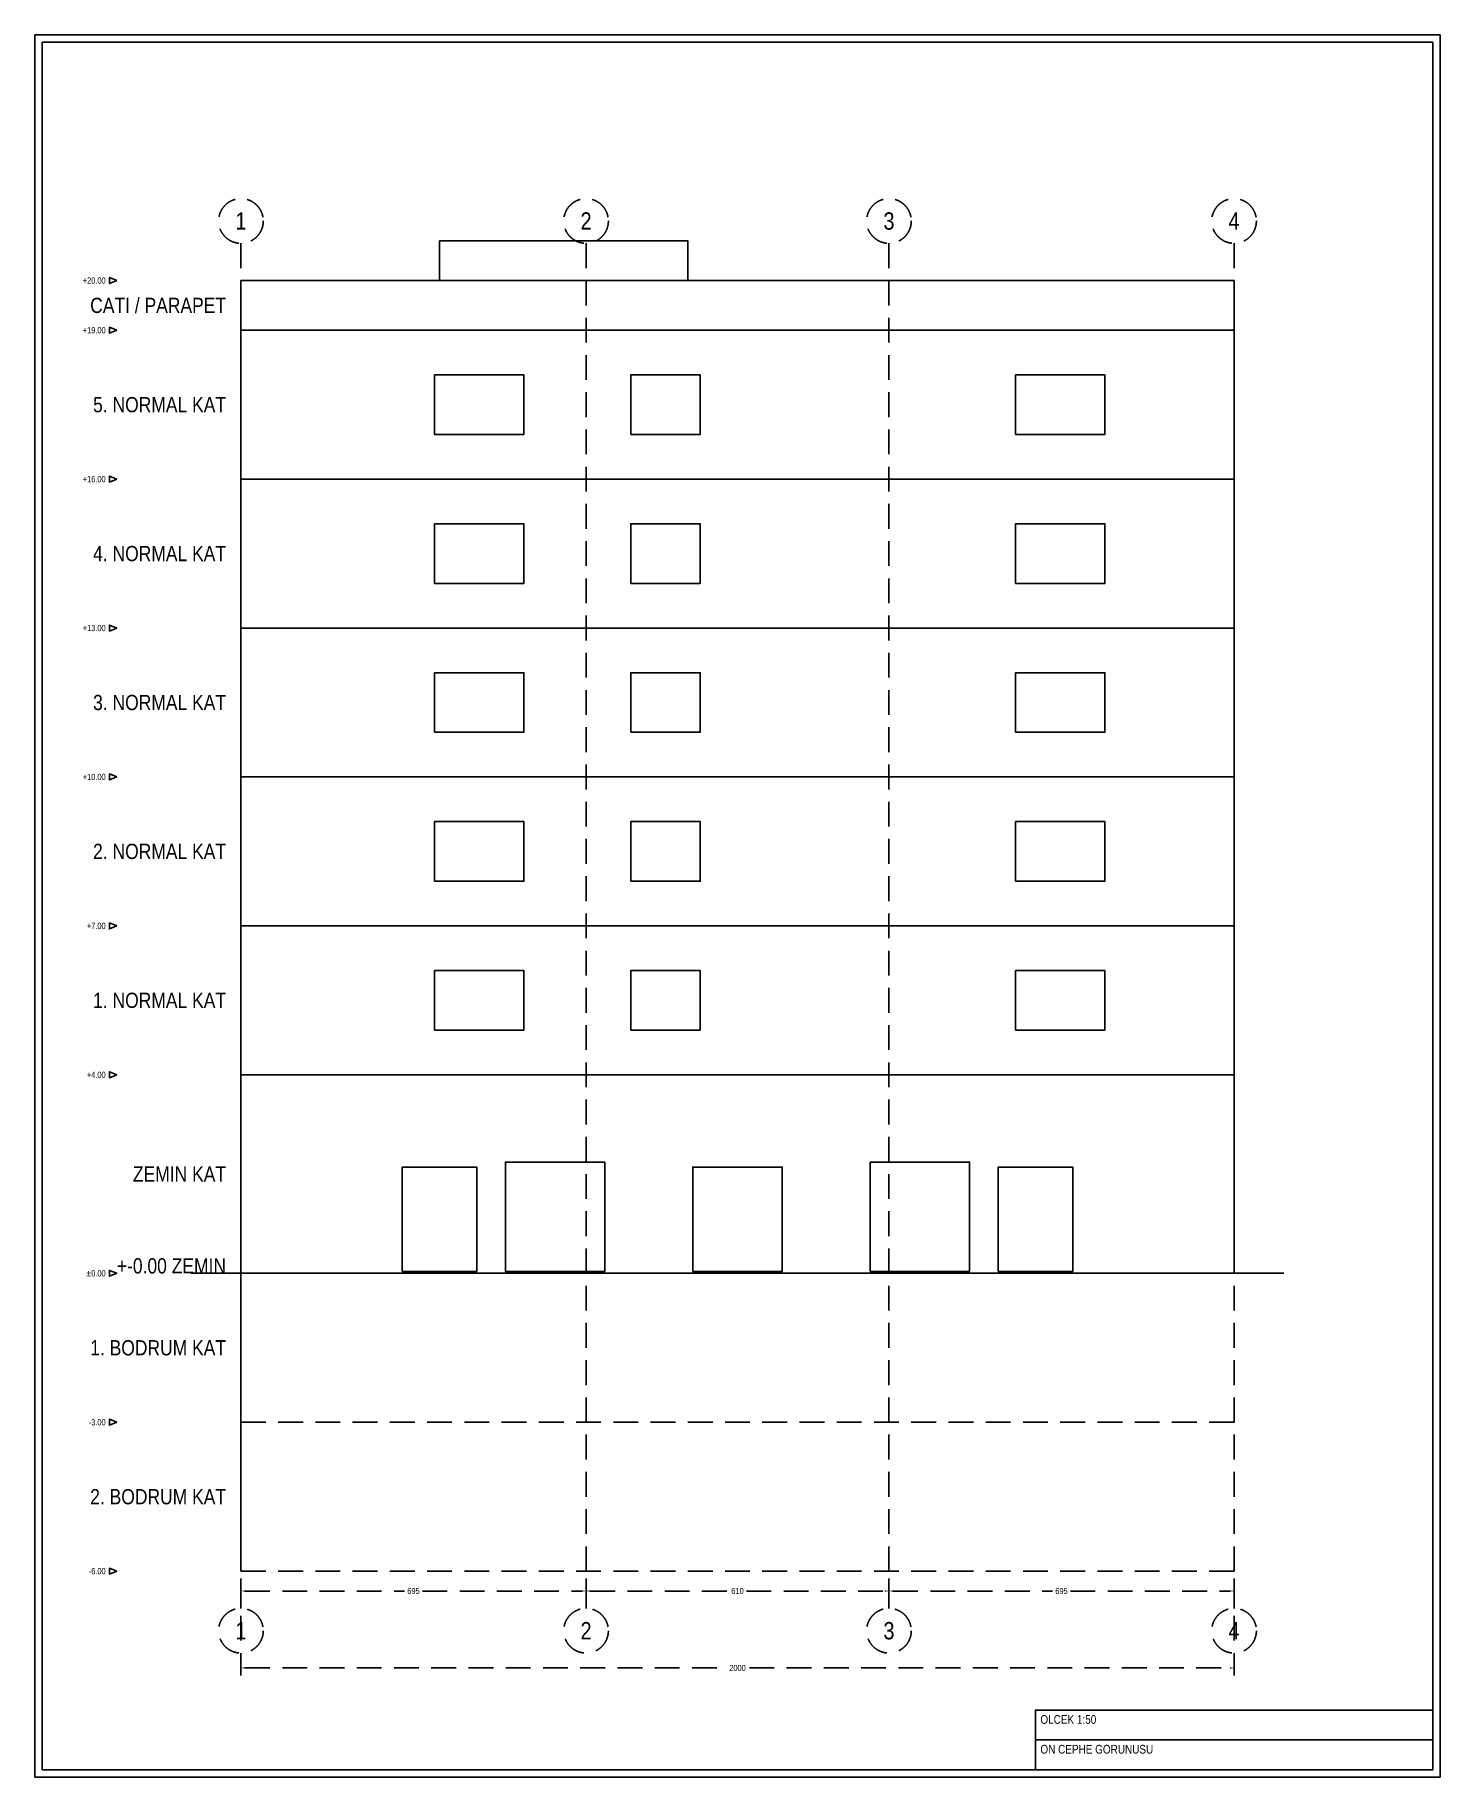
# Model space of a CAD drawing. Header units: millimetres. Extents: x -500 to 372900, y -10150 to 24950.
# Drawn here: x 264700 to 293000, y -10150 to 24950 of the extents above; entities that cross this region are included whole.
import ezdxf
from ezdxf.enums import TextEntityAlignment as Align

# ---------------------------------------------------------------- set-up
doc = ezdxf.new("R2010")
doc.units = ezdxf.units.MM
doc.linetypes.add('DASHED', pattern=[750, 500, -250])
doc.layers.add('AKS', color=8, linetype='DASHED', true_color=0x434d58)
doc.layers.add('KOT', color=7, linetype='Continuous', true_color=0x328c46)
for name, color, linetype in [('CERCEVE', 7, 'Continuous'), ('DUVARLAR', 7, 'Continuous'), ('KAPI-PENCERE', 7, 'Continuous'), ('METIN', 7, 'Continuous'), ('OLCU', 7, 'Continuous')]:
    doc.layers.add(name, color=color, linetype=linetype)
doc.styles.get("Standard").update_dxf_attribs({"font": 'arialn.ttf'})
doc.dimstyles.get("Standard").update_dxf_attribs({"dimtxt": 2.5, "dimasz": 2.5, "dimexe": 1.25, "dimexo": 0.625, "dimtad": 1, "dimcen": 2.5, "dimazin": 3, "dimtfac": 1, "dimtmove": 0, "dimatfit": 3})

msp = doc.modelspace()

# ---------------------------------------------------------------- texts
at = {"layer": 'AKS'}
for s, p in [('1', (268850, 21200)), ('2', (275800, 21200)), ('3', (281900, 21200)), ('4', (288850, 21200)), ('2', (275800, -7200)), ('3', (281900, -7200)), ('1', (268850, -7200)), ('4', (288850, -7200))]:
    msp.add_text(s, height=350, dxfattribs=at).set_placement(p, align=Align.MIDDLE_CENTER)
at = {"layer": 'KOT'}
for s, p in [('+20.00', (266125, 20000)), ('+19.00', (266125, 19000)), ('+16.00', (266125, 16000)), ('+13.00', (266125, 13000)), ('+10.00', (266125, 10000)), ('+7.00', (266125, 7000)), ('+4.00', (266125, 4000)), ('±0.00', (266125, 0)), ('-3.00', (266125, -3000)), ('-6.00', (266125, -6000))]:
    msp.add_text(s, height=125, dxfattribs=at).set_placement(p, align=Align.MIDDLE_RIGHT)
at = {"layer": 'METIN'}
for s, height, p in [('CATI / PARAPET', 307.01585, (268550, 19500)), ('5. NORMAL KAT', 307.01585, (268550, 17500)), ('4. NORMAL KAT', 307.01585, (268550, 14500)), ('3. NORMAL KAT', 307.01585, (268550, 11500)), ('2. NORMAL KAT', 307.01585, (268550, 8500)), ('1. NORMAL KAT', 307.01585, (268550, 5500)), ('ZEMIN KAT', 307.0158, (268550, 2000)), ('1. BODRUM KAT', 307.01585, (268550, -1500)), ('2. BODRUM KAT', 307.01585, (268550, -4500))]:
    msp.add_text(s, height=height, dxfattribs=at).set_placement(p, align=Align.MIDDLE_RIGHT)
for s, p in [('OLCEK 1:50', (284950, -8900)), ('ON CEPHE GORUNUSU', (284950, -9500))]:
    msp.add_text(s, height=175, dxfattribs=at).set_placement(p, align=Align.TOP_LEFT)
at = {"layer": 'OLCU'}
msp.add_text('+-0.00 ZEMIN', height=307.01585, dxfattribs=at).set_placement((268550, 150), align=Align.MIDDLE_RIGHT)

# ---------------------------------------------------------------- blocks, each defined once
blk = doc.blocks.new('_CLOSEDFILLED')
at = {"color": 0, "linetype": 'BYBLOCK'}
blk.add_solid([(-1, 0.16), (0, 0), (-1, -0.16)], dxfattribs=at)
blk = doc.blocks.new('*D82')
at = {"layer": 'AKS'}
for p, q in [((268850, -6150), (268850, -6550)), ((275800, -6150), (275800, -6550)), ((268934, -6400), (272145, -6400)), ((272505, -6400), (275716, -6400))]:
    blk.add_line(p, q, dxfattribs=at)
at = {"layer": 'Defpoints'}
for p in [(268850, -6000), (275800, -6000), (268850, -6400)]:
    blk.add_point(p, dxfattribs=at)
at = {"layer": 'AKS', "xscale": 84, "yscale": 84, "rotation": 180}
blk.add_blockref('_CLOSEDFILLED', (268850, -6400), dxfattribs=at)
at = {"layer": 'AKS', "xscale": 84, "yscale": 84}
blk.add_blockref('_CLOSEDFILLED', (275800, -6400), dxfattribs=at)
at = {"layer": 'AKS', "insert": (272325, -6400), "char_height": 120, "attachment_point": 5}
blk.add_mtext('695', dxfattribs=at)
blk = doc.blocks.new('*D83')
at = {"layer": 'AKS'}
for p, q in [((275800, -6150), (275800, -6550)), ((281900, -6150), (281900, -6550)), ((275884, -6400), (278670, -6400)), ((279030, -6400), (281816, -6400))]:
    blk.add_line(p, q, dxfattribs=at)
at = {"layer": 'Defpoints'}
for p in [(275800, -6000), (281900, -6000), (275800, -6400)]:
    blk.add_point(p, dxfattribs=at)
at = {"layer": 'AKS', "xscale": 84, "yscale": 84, "rotation": 180}
blk.add_blockref('_CLOSEDFILLED', (275800, -6400), dxfattribs=at)
at = {"layer": 'AKS', "xscale": 84, "yscale": 84}
blk.add_blockref('_CLOSEDFILLED', (281900, -6400), dxfattribs=at)
at = {"layer": 'AKS', "insert": (278850, -6400), "char_height": 120, "attachment_point": 5}
blk.add_mtext('610', dxfattribs=at)
blk = doc.blocks.new('*D84')
at = {"layer": 'AKS'}
for p, q in [((281900, -6150), (281900, -6550)), ((288850, -6150), (288850, -6550)), ((281984, -6400), (285195, -6400)), ((285555, -6400), (288766, -6400))]:
    blk.add_line(p, q, dxfattribs=at)
at = {"layer": 'Defpoints'}
for p in [(281900, -6000), (288850, -6000), (281900, -6400)]:
    blk.add_point(p, dxfattribs=at)
at = {"layer": 'AKS', "xscale": 84, "yscale": 84, "rotation": 180}
blk.add_blockref('_CLOSEDFILLED', (281900, -6400), dxfattribs=at)
at = {"layer": 'AKS', "xscale": 84, "yscale": 84}
blk.add_blockref('_CLOSEDFILLED', (288850, -6400), dxfattribs=at)
at = {"layer": 'AKS', "insert": (285375, -6400), "char_height": 120, "attachment_point": 5}
blk.add_mtext('695', dxfattribs=at)
blk = doc.blocks.new('*D85')
at = {"layer": 'AKS'}
for p, q in [((268850, -6150), (268850, -8100)), ((288850, -6150), (288850, -8100)), ((268934, -7950), (278610, -7950)), ((279090, -7950), (288766, -7950))]:
    blk.add_line(p, q, dxfattribs=at)
at = {"layer": 'Defpoints'}
for p in [(268850, -6000), (288850, -6000), (268850, -7950)]:
    blk.add_point(p, dxfattribs=at)
at = {"layer": 'AKS', "xscale": 84, "yscale": 84, "rotation": 180}
blk.add_blockref('_CLOSEDFILLED', (268850, -7950), dxfattribs=at)
at = {"layer": 'AKS', "xscale": 84, "yscale": 84}
blk.add_blockref('_CLOSEDFILLED', (288850, -7950), dxfattribs=at)
at = {"layer": 'AKS', "insert": (278850, -7950), "char_height": 120, "attachment_point": 5}
blk.add_mtext('2000', dxfattribs=at)

# ---------------------------------------------------------------- dimensions: what is measured, and where the dimension line sits
at = {"layer": 'AKS'}
for base, p1, p2, text, picture, middle in [((268850, -6400), (268850, -6000), (275800, -6000), '695', '*D82', (272325, -6400)), ((268850, -7950), (268850, -6000), (288850, -6000), '2000', '*D85', (278850, -7950)), ((275800, -6400), (275800, -6000), (281900, -6000), '610', '*D83', (278850, -6400)), ((281900, -6400), (281900, -6000), (288850, -6000), '695', '*D84', (285375, -6400))]:
    dim = msp.add_linear_dim(base=base, p1=p1, p2=p2, text=text, dimstyle='Standard', override={"dimtxt": 120, "dimasz": 84, "dimexe": 150, "dimexo": 150, "dimgap": 80}, dxfattribs=at)
    dim.commit()
    dim.dimension.update_dxf_attribs({"geometry": picture, "text_midpoint": middle})

# ---------------------------------------------------------------- linework, layer by layer
at = {"layer": 'AKS', "linetype": 'DASHED'}
for p, q in [((268850, -6750), (268850, 20750)), ((275800, -6750), (275800, 20750)), ((281900, -6750), (281900, 20750)), ((288850, -6750), (288850, 20750))]:
    msp.add_line(p, q, dxfattribs=at)
at = {"layer": 'AKS'}
for centre in [(268850, 21200), (275800, 21200), (281900, 21200), (288850, 21200), (268850, -7200), (275800, -7200), (281900, -7200), (288850, -7200)]:
    msp.add_circle(centre, 450, dxfattribs=at)
at = {"layer": 'CERCEVE'}
msp.add_line((284850, -9400), (292850, -9400), dxfattribs=at)
for points in [[(264700, -10150), (293000, -10150), (293000, 24950), (264700, 24950)], [(264850, -10000), (292850, -10000), (292850, 24800), (264850, 24800)], [(284850, -10000), (292850, -10000), (292850, -8800), (284850, -8800)]]:
    msp.add_lwpolyline(points, close=True, dxfattribs=at)
at = {"layer": 'DUVARLAR'}
for points in [[(272850, 20000), (277850, 20000), (277850, 20800), (272850, 20800)], [(268850, 19000), (288850, 19000), (288850, 20000), (268850, 20000)], [(268850, 16000), (288850, 16000), (288850, 19000), (268850, 19000)], [(268850, 13000), (288850, 13000), (288850, 16000), (268850, 16000)], [(268850, 10000), (288850, 10000), (288850, 13000), (268850, 13000)], [(268850, 7000), (288850, 7000), (288850, 10000), (268850, 10000)], [(268850, 4000), (288850, 4000), (288850, 7000), (268850, 7000)], [(268850, 0), (288850, 0), (288850, 4000), (268850, 4000)]]:
    msp.add_lwpolyline(points, close=True, dxfattribs=at)
at = {"layer": 'DUVARLAR', "linetype": 'DASHED'}
for points in [[(268850, -3000), (288850, -3000), (288850, 0), (268850, 0)], [(268850, -6000), (288850, -6000), (288850, -3000), (268850, -3000)]]:
    msp.add_lwpolyline(points, close=True, dxfattribs=at)
at = {"layer": 'KAPI-PENCERE'}
for points in [[(272750, 16900), (274550, 16900), (274550, 18100), (272750, 18100)], [(276700, 16900), (278100, 16900), (278100, 18100), (276700, 18100)], [(284450, 16900), (286250, 16900), (286250, 18100), (284450, 18100)], [(272750, 13900), (274550, 13900), (274550, 15100), (272750, 15100)], [(276700, 13900), (278100, 13900), (278100, 15100), (276700, 15100)], [(284450, 13900), (286250, 13900), (286250, 15100), (284450, 15100)], [(272750, 10900), (274550, 10900), (274550, 12100), (272750, 12100)], [(276700, 10900), (278100, 10900), (278100, 12100), (276700, 12100)], [(284450, 10900), (286250, 10900), (286250, 12100), (284450, 12100)], [(272750, 7900), (274550, 7900), (274550, 9100), (272750, 9100)], [(276700, 7900), (278100, 7900), (278100, 9100), (276700, 9100)], [(284450, 7900), (286250, 7900), (286250, 9100), (284450, 9100)], [(272750, 4900), (274550, 4900), (274550, 6100), (272750, 6100)], [(276700, 4900), (278100, 4900), (278100, 6100), (276700, 6100)], [(284450, 4900), (286250, 4900), (286250, 6100), (284450, 6100)], [(272100, 40), (273600, 40), (273600, 2140), (272100, 2140)], [(274175, 40), (276175, 40), (276175, 2240), (274175, 2240)], [(277950, 40), (279750, 40), (279750, 2140), (277950, 2140)], [(281525, 40), (283525, 40), (283525, 2240), (281525, 2240)], [(284100, 40), (285600, 40), (285600, 2140), (284100, 2140)]]:
    msp.add_lwpolyline(points, close=True, dxfattribs=at)
at = {"layer": 'KOT'}
for points in [[(266350, 20000), (266200, 19940), (266200, 20060)], [(266350, 19000), (266200, 18940), (266200, 19060)], [(266350, 16000), (266200, 15940), (266200, 16060)], [(266350, 13000), (266200, 12940), (266200, 13060)], [(266350, 10000), (266200, 9940), (266200, 10060)], [(266350, 7000), (266200, 6940), (266200, 7060)], [(266350, 4000), (266200, 3940), (266200, 4060)], [(266350, 0), (266200, -60), (266200, 60)], [(266350, -3000), (266200, -3060), (266200, -2940)], [(266350, -6000), (266200, -6060), (266200, -5940)]]:
    msp.add_lwpolyline(points, close=True, dxfattribs=at)
at = {"layer": 'OLCU'}
msp.add_line((267850, 0), (289850, 0), dxfattribs=at)

msp.set_redraw_order([(e.dxf.handle, doc.entitydb.next_handle()) for e in msp.query("TEXT MTEXT ATTDEF DIMENSION ARC_DIMENSION")])  # texts and dimensions are drawn at this point

doc.saveas('drawing.dxf')
